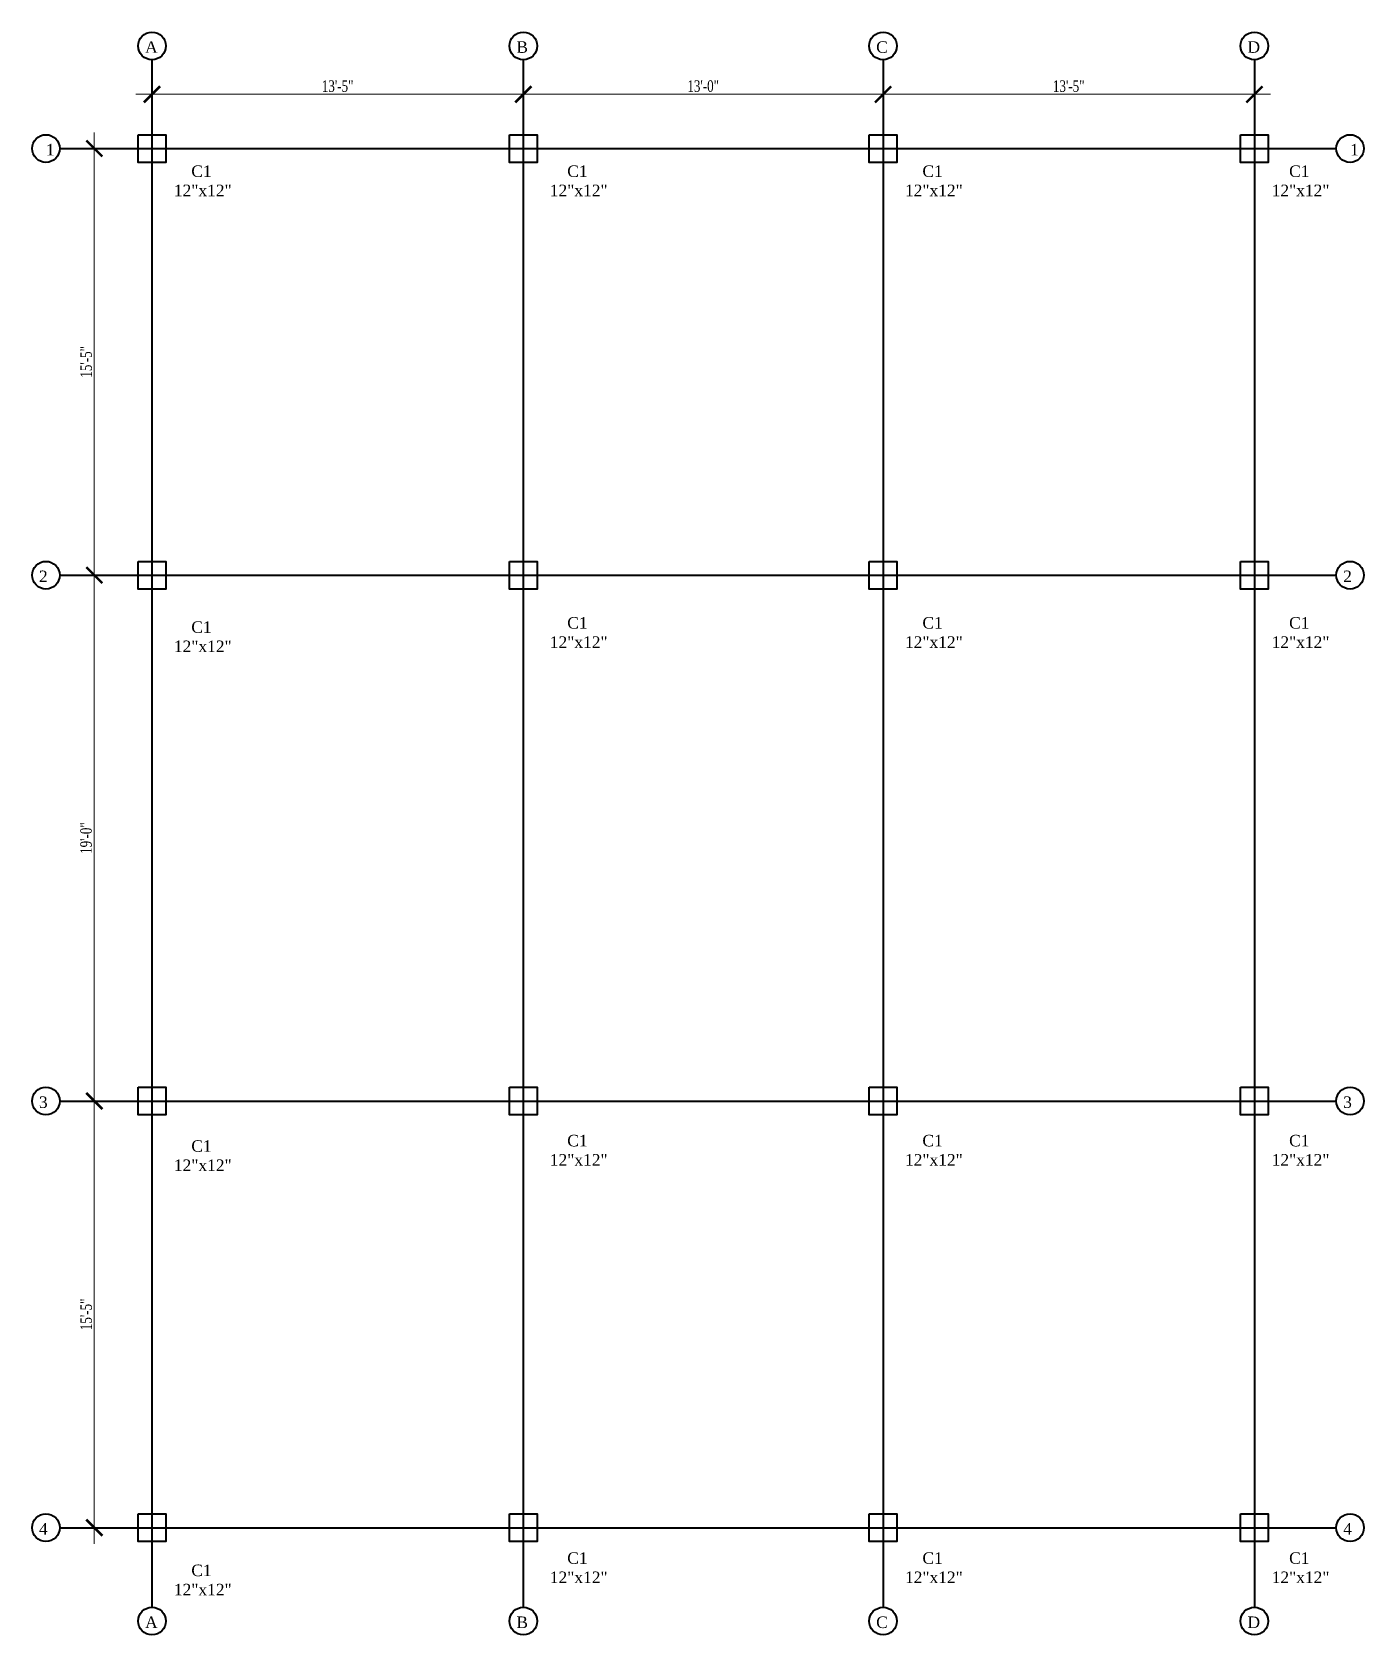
# Model space of a CAD drawing. Header units: inches. Extents: x -79350 to 491628, y -93215 to 155882.
# Drawn here: x -41642 to -41065, y 1896 to 2592 of the extents above; entities that cross this region are included whole.
import ezdxf

# ---------------------------------------------------------------- set-up
doc = ezdxf.new("R2010")
doc.units = ezdxf.units.IN
doc.header["$MEASUREMENT"] = 0
doc.layers.get('0').update_dxf_attribs({"lineweight": 30})
doc.layers.add('Column', color=1, linetype='Continuous', lineweight=30)
doc.layers.add('LINE', color=7, linetype='Continuous', lineweight=20)
doc.styles.get("Standard").update_dxf_attribs({"font": 'times.ttf', "height": 12})
doc.styles.add('Text', font='times.ttf', dxfattribs={"width": 0.75, "height": 5})
doc.dimstyles.new('Grid Dimension', dxfattribs={"dimscale": 0, "dimtxt": 5, "dimasz": 7, "dimexe": 7, "dimexo": 1, "dimgap": 1, "dimtad": 1, "dimdec": 0, "dimlfac": -1, "dimzin": 3, "dimdsep": 46, "dimlunit": 3, "dimtxsty": 'Text', "dimblk": 'ARCHTICK', "dimcen": 0.9, "dimdle": 7, "dimclrt": 5, "dimadec": 0, "dimazin": 0, "dimtfac": 0.75, "dimtdec": 0, "dimtix": 1, "dimtofl": 0, "dimtmove": 0, "dimatfit": 0, "dimldrblk": 'ARCHTICK', "dimfxl": 1, "dimtolj": 1, "dimtzin": 0, "dimlwd": -1, "dimlwe": -1, "dimarcsym": 0})

msp = doc.modelspace()

# ---------------------------------------------------------------- texts
at = {"layer": 'LINE', "lineweight": 40, "char_height": 5, "attachment_point": 1}
for s, width, insert in [('A', 24, (-41593.5, 2587.5)), ('B', 24, (-41432.5, 2587.5)), ('C', 24, (-41276.5, 2587.5)), ('D', 24, (-41115.5, 2587.5)), ('1', 24, (-41636.5, 2543)), ('1', 24, (-41071, 2543)), ('{\\C5;    C1^J12"x12"}', 37, (-41581, 2533.67)), ('{\\C5;    C1^J12"x12"}', 37, (-41418, 2533.67)), ('{\\C5;    C1^J12"x12"}', 37, (-41264, 2533.67)), ('{\\C5;    C1^J12"x12"}', 37, (-41105, 2533.67)), ('2', 24, (-41639.5, 2358)), ('2', 24, (-41074, 2358)), ('{\\C5;    C1^J12"x12"}', 37, (-41581, 2336)), ('{\\C5;    C1^J12"x12"}', 37, (-41418, 2337.83)), ('{\\C5;    C1^J12"x12"}', 37, (-41264, 2337.83)), ('{\\C5;    C1^J12"x12"}', 37, (-41105, 2337.83)), ('3', 24, (-41639.5, 2130)), ('3', 24, (-41074, 2130)), ('{\\C5;    C1^J12"x12"}', 37, (-41418, 2113.33)), ('{\\C5;    C1^J12"x12"}', 37, (-41264, 2113.33)), ('{\\C5;    C1^J12"x12"}', 37, (-41105, 2113.33)), ('{\\C5;    C1^J12"x12"}', 37, (-41581, 2111)), ('4', 24, (-41639.5, 1945)), ('4', 24, (-41074, 1945)), ('{\\C5;    C1^J12"x12"}', 37, (-41418, 1932.33)), ('{\\C5;    C1^J12"x12"}', 37, (-41264, 1932.33)), ('{\\C5;    C1^J12"x12"}', 37, (-41105, 1932.33)), ('{\\C5;    C1^J12"x12"}', 37, (-41581, 1927)), ('A', 24, (-41593.5, 1904.5)), ('B', 24, (-41432.5, 1904.5)), ('C', 24, (-41276.5, 1904.5)), ('D', 24, (-41115.5, 1904.5))]:
    msp.add_mtext_dynamic_manual_height_columns(s, width=width, gutter_width=60, heights=[0], dxfattribs=dict(at, insert=insert))

# ---------------------------------------------------------------- blocks, each defined once
blk = doc.blocks.new('_ArchTick')
at = {"color": 0, "linetype": 'ByBlock', "const_width": 0.15}
blk.add_lwpolyline([(-0.5, -0.5), (0.5, 0.5)], dxfattribs=at)
blk = doc.blocks.new('*D217')
at = {"layer": 'Defpoints', "color": 0, "lineweight": 40, "transparency": 16777216}
for p in [(-41590.5, 2567), (-41429.5, 2567), (-41429.5, 2564.5)]:
    blk.add_point(p, dxfattribs=at)
at = {"layer": 'LINE', "color": 0, "transparency": 16777216}
for p, q in [((-41590.5, 2566), (-41590.5, 2557.5)), ((-41429.5, 2566), (-41429.5, 2557.5)), ((-41597.5, 2564.5), (-41422.5, 2564.5))]:
    blk.add_line(p, q, dxfattribs=at)
at = {"layer": 'LINE', "color": 0, "transparency": 16777216, "xscale": 7, "yscale": 7, "zscale": 7, "rotation": 180}
blk.add_blockref('_ArchTick', (-41590.5, 2564.5), dxfattribs=at)
at = {"layer": 'LINE', "color": 0, "transparency": 16777216, "xscale": 7, "yscale": 7, "zscale": 7}
blk.add_blockref('_ArchTick', (-41429.5, 2564.5), dxfattribs=at)
at = {"layer": 'LINE', "color": 5, "lineweight": 40, "transparency": 16777216, "insert": (-41510, 2568.04), "char_height": 5, "attachment_point": 5, "style": 'Text'}
blk.add_mtext('\\A1;13\'-5"', dxfattribs=at)
blk = doc.blocks.new('*D218')
at = {"layer": 'Defpoints', "color": 0, "lineweight": 40, "transparency": 16777216}
for p in [(-41429.5, 2564.5), (-41273.5, 2564.5), (-41273.5, 2564.5)]:
    blk.add_point(p, dxfattribs=at)
at = {"layer": 'LINE', "color": 0, "transparency": 16777216}
for p, q in [((-41429.5, 2565.5), (-41429.5, 2571.5)), ((-41273.5, 2565.5), (-41273.5, 2571.5)), ((-41436.5, 2564.5), (-41266.5, 2564.5))]:
    blk.add_line(p, q, dxfattribs=at)
at = {"layer": 'LINE', "color": 0, "transparency": 16777216, "xscale": 7, "yscale": 7, "zscale": 7, "rotation": 180}
blk.add_blockref('_ArchTick', (-41429.5, 2564.5), dxfattribs=at)
at = {"layer": 'LINE', "color": 0, "transparency": 16777216, "xscale": 7, "yscale": 7, "zscale": 7}
blk.add_blockref('_ArchTick', (-41273.5, 2564.5), dxfattribs=at)
at = {"layer": 'LINE', "color": 5, "lineweight": 40, "transparency": 16777216, "insert": (-41351.5, 2568.04), "char_height": 5, "attachment_point": 5, "style": 'Text'}
blk.add_mtext('\\A1;13\'-0"', dxfattribs=at)
blk = doc.blocks.new('*D219')
at = {"layer": 'Defpoints', "color": 0, "lineweight": 40, "transparency": 16777216}
for p in [(-41273.5, 2564.5), (-41112.5, 2564.5), (-41112.5, 2564.5)]:
    blk.add_point(p, dxfattribs=at)
at = {"layer": 'LINE', "color": 0, "transparency": 16777216}
for p, q in [((-41273.5, 2565.5), (-41273.5, 2571.5)), ((-41112.5, 2565.5), (-41112.5, 2571.5)), ((-41280.5, 2564.5), (-41105.5, 2564.5))]:
    blk.add_line(p, q, dxfattribs=at)
at = {"layer": 'LINE', "color": 0, "transparency": 16777216, "xscale": 7, "yscale": 7, "zscale": 7, "rotation": 180}
blk.add_blockref('_ArchTick', (-41273.5, 2564.5), dxfattribs=at)
at = {"layer": 'LINE', "color": 0, "transparency": 16777216, "xscale": 7, "yscale": 7, "zscale": 7}
blk.add_blockref('_ArchTick', (-41112.5, 2564.5), dxfattribs=at)
at = {"layer": 'LINE', "color": 5, "lineweight": 40, "transparency": 16777216, "insert": (-41193, 2568.04), "char_height": 5, "attachment_point": 5, "style": 'Text'}
blk.add_mtext('\\A1;13\'-5"', dxfattribs=at)
blk = doc.blocks.new('*D220')
at = {"layer": 'Defpoints', "color": 0, "lineweight": 40, "transparency": 16777216}
for p in [(-41630.5, 2541), (-41630.5, 2356), (-41615.5, 2356)]:
    blk.add_point(p, dxfattribs=at)
at = {"layer": 'LINE', "color": 0, "transparency": 16777216}
for p, q in [((-41615.5, 2548), (-41615.5, 2349)), ((-41629.5, 2541), (-41608.5, 2541)), ((-41629.5, 2356), (-41608.5, 2356))]:
    blk.add_line(p, q, dxfattribs=at)
at = {"layer": 'LINE', "color": 0, "transparency": 16777216, "xscale": 7, "yscale": 7, "zscale": 7}
for p, rotation in [((-41615.5, 2541), 90), ((-41615.5, 2356), 270)]:
    blk.add_blockref('_ArchTick', p, dxfattribs=dict(at, rotation=rotation))
at = {"layer": 'LINE', "color": 5, "lineweight": 40, "transparency": 16777216, "insert": (-41619.04, 2448.5), "char_height": 5, "attachment_point": 5, "rotation": 90, "style": 'Text'}
blk.add_mtext('\\A1;15\'-5"', dxfattribs=at)
blk = doc.blocks.new('*D221')
at = {"layer": 'Defpoints', "color": 0, "lineweight": 40, "transparency": 16777216}
for p in [(-41615.5, 2356), (-41615.5, 2128), (-41615.5, 2128)]:
    blk.add_point(p, dxfattribs=at)
at = {"layer": 'LINE', "color": 0, "transparency": 16777216}
for p, q in [((-41615.5, 2363), (-41615.5, 2121)), ((-41616.5, 2356), (-41622.5, 2356)), ((-41616.5, 2128), (-41622.5, 2128))]:
    blk.add_line(p, q, dxfattribs=at)
at = {"layer": 'LINE', "color": 0, "transparency": 16777216, "xscale": 7, "yscale": 7, "zscale": 7}
for p, rotation in [((-41615.5, 2356), 90), ((-41615.5, 2128), 270)]:
    blk.add_blockref('_ArchTick', p, dxfattribs=dict(at, rotation=rotation))
at = {"layer": 'LINE', "color": 5, "lineweight": 40, "transparency": 16777216, "insert": (-41619.05, 2242), "char_height": 5, "attachment_point": 5, "rotation": 90, "style": 'Text'}
blk.add_mtext('\\A1;19\'-0"', dxfattribs=at)
blk = doc.blocks.new('*D222')
at = {"layer": 'Defpoints', "color": 0, "lineweight": 40, "transparency": 16777216}
for p in [(-41615.5, 2128), (-41615.5, 1943), (-41615.5, 1943)]:
    blk.add_point(p, dxfattribs=at)
at = {"layer": 'LINE', "color": 0, "transparency": 16777216}
for p, q in [((-41615.5, 2135), (-41615.5, 1936)), ((-41616.5, 2128), (-41622.5, 2128)), ((-41616.5, 1943), (-41622.5, 1943))]:
    blk.add_line(p, q, dxfattribs=at)
at = {"layer": 'LINE', "color": 0, "transparency": 16777216, "xscale": 7, "yscale": 7, "zscale": 7}
for p, rotation in [((-41615.5, 2128), 90), ((-41615.5, 1943), 270)]:
    blk.add_blockref('_ArchTick', p, dxfattribs=dict(at, rotation=rotation))
at = {"layer": 'LINE', "color": 5, "lineweight": 40, "transparency": 16777216, "insert": (-41619.04, 2035.5), "char_height": 5, "attachment_point": 5, "rotation": 90, "style": 'Text'}
blk.add_mtext('\\A1;15\'-5"', dxfattribs=at)

# ---------------------------------------------------------------- dimensions: what is measured, and where the dimension line sits
at = {"layer": 'LINE', "lineweight": 40}
for base, p1, p2, picture, middle in [((-41273.5, 2564.5), (-41429.5, 2564.5), (-41273.5, 2564.5), '*D218', (-41351.5, 2568.04)), ((-41112.5, 2564.5), (-41273.5, 2564.5), (-41112.5, 2564.5), '*D219', (-41193, 2568.04)), ((-41429.5, 2564.5), (-41590.5, 2567), (-41429.5, 2567), '*D217', (-41510, 2568.04))]:
    dim = msp.add_linear_dim(base=base, p1=p1, p2=p2, dimstyle='Grid Dimension', override={"dimscale": 1}, dxfattribs=at)
    dim.commit()
    dim.dimension.update_dxf_attribs({"geometry": picture, "text_midpoint": middle})
dim = msp.add_linear_dim(base=(-41615.5, 2356), p1=(-41630.5, 2541), p2=(-41630.5, 2356), angle=90, dimstyle='Grid Dimension', override={"dimscale": 1}, dxfattribs=at)
dim.commit()
dim.dimension.update_dxf_attribs({"geometry": '*D220', "text_midpoint": (-41615.5, 2448.5), "dimtype": 160})
for base, p1, p2, picture, middle in [((-41615.5, 2128), (-41615.5, 2356), (-41615.5, 2128), '*D221', (-41619.05, 2242)), ((-41615.5, 1943), (-41615.5, 2128), (-41615.5, 1943), '*D222', (-41619.04, 2035.5))]:
    dim = msp.add_linear_dim(base=base, p1=p1, p2=p2, angle=90, dimstyle='Grid Dimension', override={"dimscale": 1}, dxfattribs=at)
    dim.commit()
    dim.dimension.update_dxf_attribs({"geometry": picture, "text_midpoint": middle})

# ---------------------------------------------------------------- linework, layer by layer
at = {"layer": 'Column', "lineweight": 40}
for points in [[(-41596.5, 2547), (-41584.5, 2547), (-41584.5, 2535), (-41596.5, 2535)], [(-41435.5, 2547), (-41423.5, 2547), (-41423.5, 2535), (-41435.5, 2535)], [(-41279.5, 2547), (-41267.5, 2547), (-41267.5, 2535), (-41279.5, 2535)], [(-41118.5, 2547), (-41106.5, 2547), (-41106.5, 2535), (-41118.5, 2535)], [(-41596.5, 2362), (-41584.5, 2362), (-41584.5, 2350), (-41596.5, 2350)], [(-41435.5, 2362), (-41423.5, 2362), (-41423.5, 2350), (-41435.5, 2350)], [(-41279.5, 2362), (-41267.5, 2362), (-41267.5, 2350), (-41279.5, 2350)], [(-41118.5, 2362), (-41106.5, 2362), (-41106.5, 2350), (-41118.5, 2350)], [(-41596.5, 2134), (-41584.5, 2134), (-41584.5, 2122), (-41596.5, 2122)], [(-41435.5, 2134), (-41423.5, 2134), (-41423.5, 2122), (-41435.5, 2122)], [(-41279.5, 2134), (-41267.5, 2134), (-41267.5, 2122), (-41279.5, 2122)], [(-41118.5, 2134), (-41106.5, 2134), (-41106.5, 2122), (-41118.5, 2122)], [(-41596.5, 1949), (-41584.5, 1949), (-41584.5, 1937), (-41596.5, 1937)], [(-41435.5, 1949), (-41423.5, 1949), (-41423.5, 1937), (-41435.5, 1937)], [(-41279.5, 1949), (-41267.5, 1949), (-41267.5, 1937), (-41279.5, 1937)], [(-41118.5, 1949), (-41106.5, 1949), (-41106.5, 1937), (-41118.5, 1937)]]:
    msp.add_lwpolyline(points, close=True, dxfattribs=at)
at = {"layer": 'LINE', "lineweight": 40}
for p, q in [((-41590.5, 2579.5), (-41590.5, 1908.5)), ((-41429.5, 2579.5), (-41429.5, 1908.5)), ((-41273.5, 2579.5), (-41273.5, 1908.5)), ((-41112.5, 2579.5), (-41112.5, 1908.5)), ((-41630.5, 2541), (-41077, 2541)), ((-41630.5, 2356), (-41077, 2356)), ((-41630.5, 2128), (-41077, 2128)), ((-41630.5, 1943), (-41077, 1943))]:
    msp.add_line(p, q, dxfattribs=at)
for centre in [(-41590.5, 2585.5), (-41429.5, 2585.5), (-41273.5, 2585.5), (-41112.5, 2585.5), (-41636.5, 2541), (-41071, 2541), (-41636.5, 2356), (-41071, 2356), (-41636.5, 2128), (-41071, 2128), (-41636.5, 1943), (-41071, 1943), (-41590.5, 1902.5), (-41429.5, 1902.5), (-41273.5, 1902.5), (-41112.5, 1902.5)]:
    msp.add_circle(centre, 6, dxfattribs=at)

msp.set_redraw_order([(e.dxf.handle, doc.entitydb.next_handle()) for e in msp.query("TEXT MTEXT ATTDEF DIMENSION ARC_DIMENSION")])  # texts and dimensions are drawn at this point

doc.saveas('drawing.dxf')
